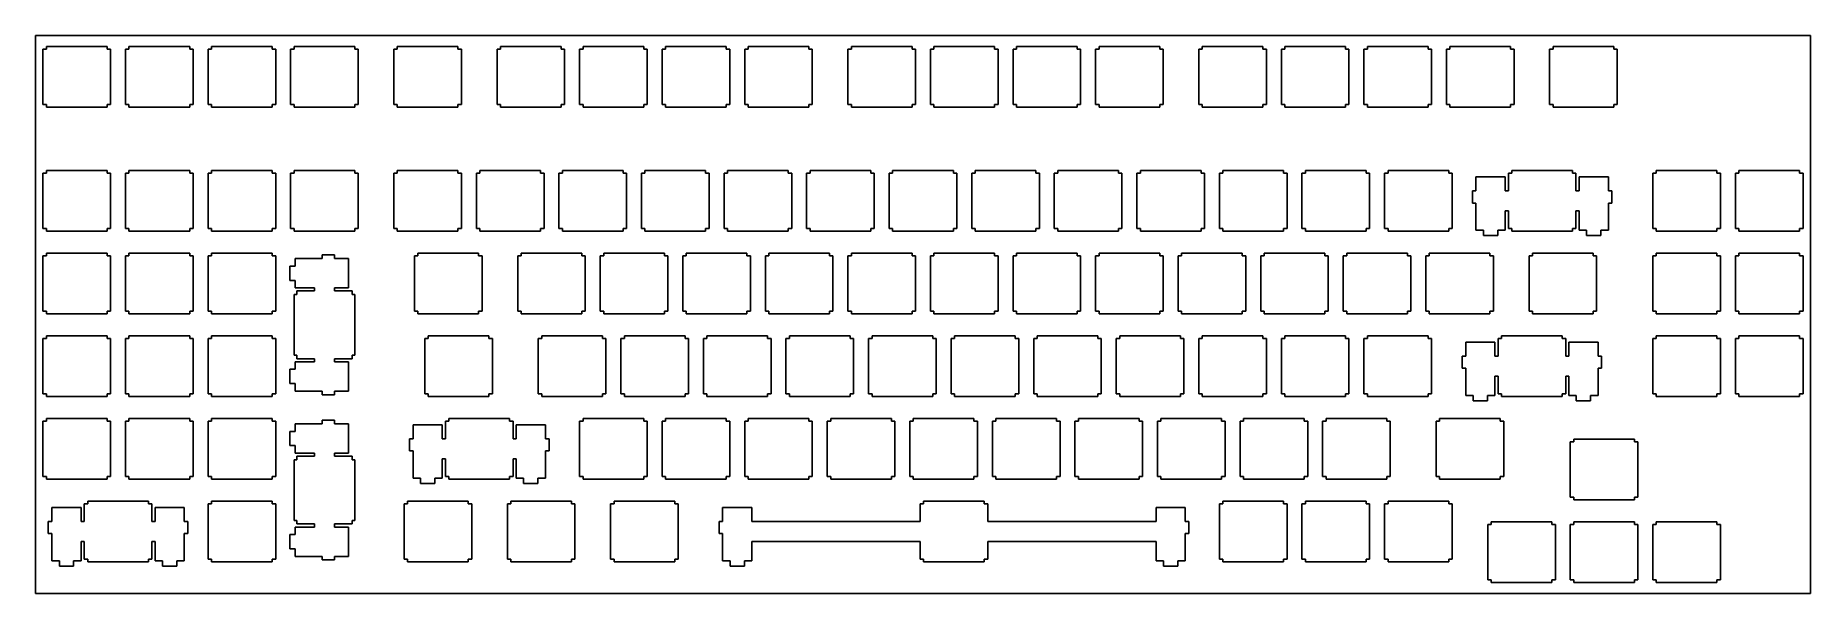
# Model space of a CAD drawing. Extents: x 0 to 410, y 0 to 129.
import ezdxf

# ---------------------------------------------------------------- set-up
doc = ezdxf.new("R2010")
doc.units = 0
doc.layers.get('0').update_dxf_attribs({"linetype": 'CONTINUOUS'})

msp = doc.modelspace()

# ---------------------------------------------------------------- linework, layer by layer
at = {"color": 0}
for p, q in [((0.09508, 129.021), (409.67, 129.021)), ((0.09508, 0.43408), (0.09508, 129.021)), ((409.67, 129.021), (409.67, 0.43408)), ((2.61965, 125.898), (1.81901, 125.898)), ((1.81901, 125.898), (1.81901, 113.097)), ((2.61965, 126.497), (2.61965, 125.898)), ((16.6192, 126.497), (2.61965, 126.497)), ((16.6192, 125.898), (16.6192, 126.497)), ((17.4198, 125.898), (16.6192, 125.898)), ((17.4198, 113.097), (17.4198, 125.898)), ((21.6697, 125.898), (20.869, 125.898)), ((20.869, 125.898), (20.869, 113.097)), ((21.6697, 126.497), (21.6697, 125.898)), ((35.669, 126.497), (21.6697, 126.497)), ((35.669, 125.898), (35.669, 126.497)), ((36.4698, 125.898), (35.669, 125.898)), ((36.4698, 113.097), (36.4698, 125.898)), ((40.7197, 125.898), (39.9189, 125.898)), ((39.9189, 125.898), (39.9189, 113.097)), ((40.7197, 126.497), (40.7197, 125.898)), ((54.719, 126.497), (40.7197, 126.497)), ((54.719, 125.898), (54.719, 126.497)), ((55.5198, 125.898), (54.719, 125.898)), ((55.5198, 113.097), (55.5198, 125.898)), ((59.7697, 125.898), (58.9689, 125.898)), ((58.9689, 125.898), (58.9689, 113.097)), ((59.7697, 126.497), (59.7697, 125.898)), ((73.769, 126.497), (59.7697, 126.497)), ((73.769, 125.898), (73.769, 126.497)), ((74.5698, 125.898), (73.769, 125.898)), ((74.5698, 113.097), (74.5698, 125.898)), ((83.5822, 125.898), (82.7814, 125.898)), ((82.7814, 125.898), (82.7814, 113.097)), ((83.5822, 126.497), (83.5822, 125.898)), ((97.5815, 126.497), (83.5822, 126.497)), ((97.5815, 125.898), (97.5815, 126.497)), ((98.3809, 125.898), (97.5815, 125.898)), ((98.3809, 113.097), (98.3809, 125.898)), ((107.395, 125.898), (106.594, 125.898)), ((106.594, 125.898), (106.594, 113.097)), ((107.395, 126.497), (107.395, 125.898)), ((121.394, 126.497), (107.395, 126.497)), ((121.394, 125.898), (121.394, 126.497)), ((122.195, 125.898), (121.394, 125.898)), ((122.195, 113.097), (122.195, 125.898)), ((126.445, 125.898), (125.644, 125.898)), ((125.644, 125.898), (125.644, 113.097)), ((126.445, 126.497), (126.445, 125.898)), ((140.444, 126.497), (126.445, 126.497)), ((140.444, 125.898), (140.444, 126.497)), ((141.245, 125.898), (140.444, 125.898)), ((141.245, 113.097), (141.245, 125.898)), ((145.495, 125.898), (144.694, 125.898)), ((144.694, 125.898), (144.694, 113.097)), ((145.495, 126.497), (145.495, 125.898)), ((159.494, 126.497), (145.495, 126.497)), ((159.494, 125.898), (159.494, 126.497)), ((160.295, 125.898), (159.494, 125.898)), ((160.295, 113.097), (160.295, 125.898)), ((164.545, 125.898), (163.744, 125.898)), ((163.744, 125.898), (163.744, 113.097)), ((164.545, 126.497), (164.545, 125.898)), ((178.544, 126.497), (164.545, 126.497)), ((178.544, 125.898), (178.544, 126.497)), ((179.345, 125.898), (178.544, 125.898)), ((179.345, 113.097), (179.345, 125.898)), ((188.357, 125.898), (187.556, 125.898)), ((187.556, 125.898), (187.556, 113.097)), ((188.357, 126.497), (188.357, 125.898)), ((202.357, 126.497), (188.357, 126.497)), ((202.357, 125.898), (202.357, 126.497)), ((203.156, 125.898), (202.357, 125.898)), ((203.156, 113.097), (203.156, 125.898)), ((207.407, 125.898), (206.606, 125.898)), ((206.606, 125.898), (206.606, 113.097)), ((207.407, 126.497), (207.407, 125.898)), ((221.407, 126.497), (207.407, 126.497)), ((221.407, 125.898), (221.407, 126.497)), ((222.206, 125.898), (221.407, 125.898)), ((222.206, 113.097), (222.206, 125.898)), ((226.457, 125.898), (225.656, 125.898)), ((225.656, 125.898), (225.656, 113.097)), ((226.457, 126.497), (226.457, 125.898)), ((240.457, 126.497), (226.457, 126.497)), ((240.457, 125.898), (240.457, 126.497)), ((241.256, 125.898), (240.457, 125.898)), ((241.256, 113.097), (241.256, 125.898)), ((245.507, 125.898), (244.706, 125.898)), ((244.706, 125.898), (244.706, 113.097)), ((245.507, 126.497), (245.507, 125.898)), ((259.507, 126.497), (245.507, 126.497)), ((259.507, 125.898), (259.507, 126.497)), ((260.306, 125.898), (259.507, 125.898)), ((260.306, 113.097), (260.306, 125.898)), ((269.32, 125.898), (268.519, 125.898)), ((268.519, 125.898), (268.519, 113.097)), ((269.32, 126.497), (269.32, 125.898)), ((283.319, 126.497), (269.32, 126.497)), ((283.319, 125.898), (283.319, 126.497)), ((284.12, 125.898), (283.319, 125.898)), ((284.12, 113.097), (284.12, 125.898)), ((288.37, 125.898), (287.569, 125.898)), ((287.569, 125.898), (287.569, 113.097)), ((288.37, 126.497), (288.37, 125.898)), ((302.369, 126.497), (288.37, 126.497)), ((302.369, 125.898), (302.369, 126.497)), ((303.17, 125.898), (302.369, 125.898)), ((303.17, 113.097), (303.17, 125.898)), ((307.42, 125.898), (306.619, 125.898)), ((306.619, 125.898), (306.619, 113.097)), ((307.42, 126.497), (307.42, 125.898)), ((321.419, 126.497), (307.42, 126.497)), ((321.419, 125.898), (321.419, 126.497)), ((322.22, 125.898), (321.419, 125.898)), ((322.22, 113.097), (322.22, 125.898)), ((326.47, 125.898), (325.669, 125.898)), ((325.669, 125.898), (325.669, 113.097)), ((326.47, 126.497), (326.47, 125.898)), ((340.469, 126.497), (326.47, 126.497)), ((340.469, 125.898), (340.469, 126.497)), ((341.27, 125.898), (340.469, 125.898)), ((341.27, 113.097), (341.27, 125.898)), ((350.282, 125.898), (349.481, 125.898)), ((349.481, 125.898), (349.481, 113.097)), ((350.282, 126.497), (350.282, 125.898)), ((364.282, 126.497), (350.282, 126.497)), ((364.282, 125.898), (364.282, 126.497)), ((365.083, 125.898), (364.282, 125.898)), ((365.083, 113.097), (365.083, 125.898)), ((1.81901, 113.097), (2.61965, 113.097)), ((2.61965, 113.097), (2.61965, 112.498)), ((2.61965, 112.498), (16.6192, 112.498)), ((16.6192, 112.498), (16.6192, 113.097)), ((16.6192, 113.097), (17.4198, 113.097)), ((20.869, 113.097), (21.6697, 113.097)), ((21.6697, 113.097), (21.6697, 112.498)), ((21.6697, 112.498), (35.669, 112.498)), ((35.669, 112.498), (35.669, 113.097)), ((35.669, 113.097), (36.4698, 113.097)), ((39.9189, 113.097), (40.7197, 113.097)), ((40.7197, 113.097), (40.7197, 112.498)), ((40.7197, 112.498), (54.719, 112.498)), ((54.719, 112.498), (54.719, 113.097)), ((54.719, 113.097), (55.5198, 113.097)), ((58.9689, 113.097), (59.7697, 113.097)), ((59.7697, 113.097), (59.7697, 112.498)), ((59.7697, 112.498), (73.769, 112.498)), ((73.769, 112.498), (73.769, 113.097)), ((73.769, 113.097), (74.5698, 113.097)), ((82.7814, 113.097), (83.5822, 113.097)), ((83.5822, 113.097), (83.5822, 112.498)), ((83.5822, 112.498), (97.5815, 112.498)), ((97.5815, 112.498), (97.5815, 113.097)), ((97.5815, 113.097), (98.3809, 113.097)), ((106.594, 113.097), (107.395, 113.097)), ((107.395, 113.097), (107.395, 112.498)), ((107.395, 112.498), (121.394, 112.498)), ((121.394, 112.498), (121.394, 113.097)), ((121.394, 113.097), (122.195, 113.097)), ((125.644, 113.097), (126.445, 113.097)), ((126.445, 113.097), (126.445, 112.498)), ((126.445, 112.498), (140.444, 112.498)), ((140.444, 112.498), (140.444, 113.097)), ((140.444, 113.097), (141.245, 113.097)), ((144.694, 113.097), (145.495, 113.097)), ((145.495, 113.097), (145.495, 112.498)), ((145.495, 112.498), (159.494, 112.498)), ((159.494, 112.498), (159.494, 113.097)), ((159.494, 113.097), (160.295, 113.097)), ((163.744, 113.097), (164.545, 113.097)), ((164.545, 113.097), (164.545, 112.498)), ((164.545, 112.498), (178.544, 112.498)), ((178.544, 112.498), (178.544, 113.097)), ((178.544, 113.097), (179.345, 113.097)), ((187.556, 113.097), (188.357, 113.097)), ((188.357, 113.097), (188.357, 112.498)), ((188.357, 112.498), (202.357, 112.498)), ((202.357, 112.498), (202.357, 113.097)), ((202.357, 113.097), (203.156, 113.097)), ((206.606, 113.097), (207.407, 113.097)), ((207.407, 113.097), (207.407, 112.498)), ((207.407, 112.498), (221.407, 112.498)), ((221.407, 112.498), (221.407, 113.097)), ((221.407, 113.097), (222.206, 113.097)), ((225.656, 113.097), (226.457, 113.097)), ((226.457, 113.097), (226.457, 112.498)), ((226.457, 112.498), (240.457, 112.498)), ((240.457, 112.498), (240.457, 113.097)), ((240.457, 113.097), (241.256, 113.097)), ((244.706, 113.097), (245.507, 113.097)), ((245.507, 113.097), (245.507, 112.498)), ((245.507, 112.498), (259.507, 112.498)), ((259.507, 112.498), (259.507, 113.097)), ((259.507, 113.097), (260.306, 113.097)), ((268.519, 113.097), (269.32, 113.097)), ((269.32, 113.097), (269.32, 112.498)), ((269.32, 112.498), (283.319, 112.498)), ((283.319, 112.498), (283.319, 113.097)), ((283.319, 113.097), (284.12, 113.097)), ((287.569, 113.097), (288.37, 113.097)), ((288.37, 113.097), (288.37, 112.498)), ((288.37, 112.498), (302.369, 112.498)), ((302.369, 112.498), (302.369, 113.097)), ((302.369, 113.097), (303.17, 113.097)), ((306.619, 113.097), (307.42, 113.097)), ((307.42, 113.097), (307.42, 112.498)), ((307.42, 112.498), (321.419, 112.498)), ((321.419, 112.498), (321.419, 113.097)), ((321.419, 113.097), (322.22, 113.097)), ((325.669, 113.097), (326.47, 113.097)), ((326.47, 113.097), (326.47, 112.498)), ((326.47, 112.498), (340.469, 112.498)), ((340.469, 112.498), (340.469, 113.097)), ((340.469, 113.097), (341.27, 113.097)), ((349.481, 113.097), (350.282, 113.097)), ((350.282, 113.097), (350.282, 112.498)), ((350.282, 112.498), (364.282, 112.498)), ((364.282, 112.498), (364.282, 113.097)), ((364.282, 113.097), (365.083, 113.097)), ((2.61965, 97.3226), (1.81901, 97.3226)), ((1.81901, 97.3226), (1.81901, 84.522)), ((2.61965, 97.9219), (2.61965, 97.3226)), ((16.6192, 97.9219), (2.61965, 97.9219)), ((16.6192, 97.3226), (16.6192, 97.9219)), ((17.4198, 97.3226), (16.6192, 97.3226)), ((17.4198, 84.522), (17.4198, 97.3226)), ((21.6697, 97.3226), (20.869, 97.3226)), ((20.869, 97.3226), (20.869, 84.522)), ((21.6697, 97.9219), (21.6697, 97.3226)), ((35.669, 97.9219), (21.6697, 97.9219)), ((35.669, 97.3226), (35.669, 97.9219)), ((36.4698, 97.3226), (35.669, 97.3226)), ((36.4698, 84.522), (36.4698, 97.3226)), ((40.7197, 97.3226), (39.9189, 97.3226)), ((39.9189, 97.3226), (39.9189, 84.522)), ((40.7197, 97.9219), (40.7197, 97.3226)), ((54.719, 97.9219), (40.7197, 97.9219)), ((54.719, 97.3226), (54.719, 97.9219)), ((55.5198, 97.3226), (54.719, 97.3226)), ((55.5198, 84.522), (55.5198, 97.3226)), ((59.7697, 97.3226), (58.9689, 97.3226)), ((58.9689, 97.3226), (58.9689, 84.522)), ((59.7697, 97.9219), (59.7697, 97.3226)), ((73.769, 97.9219), (59.7697, 97.9219)), ((73.769, 97.3226), (73.769, 97.9219)), ((74.5698, 97.3226), (73.769, 97.3226)), ((74.5698, 84.522), (74.5698, 97.3226)), ((83.5822, 97.3226), (82.7814, 97.3226)), ((82.7814, 97.3226), (82.7814, 84.522)), ((83.5822, 97.9219), (83.5822, 97.3226)), ((97.5815, 97.9219), (83.5822, 97.9219)), ((97.5815, 97.3226), (97.5815, 97.9219)), ((98.3809, 97.3226), (97.5815, 97.3226)), ((98.3809, 84.522), (98.3809, 97.3226)), ((102.632, 97.3226), (101.831, 97.3226)), ((101.831, 97.3226), (101.831, 84.522)), ((102.632, 97.9219), (102.632, 97.3226)), ((116.632, 97.9219), (102.632, 97.9219)), ((116.632, 97.3226), (116.632, 97.9219)), ((117.431, 97.3226), (116.632, 97.3226)), ((117.431, 84.522), (117.431, 97.3226)), ((121.682, 97.3226), (120.881, 97.3226)), ((120.881, 97.3226), (120.881, 84.522)), ((121.682, 97.9219), (121.682, 97.3226)), ((135.682, 97.9219), (121.682, 97.9219)), ((135.682, 97.3226), (135.682, 97.9219)), ((136.481, 97.3226), (135.682, 97.3226)), ((136.481, 84.522), (136.481, 97.3226)), ((140.732, 97.3226), (139.931, 97.3226)), ((139.931, 97.3226), (139.931, 84.522)), ((140.732, 97.9219), (140.732, 97.3226)), ((154.732, 97.9219), (140.732, 97.9219)), ((154.732, 97.3226), (154.732, 97.9219)), ((155.531, 97.3226), (154.732, 97.3226)), ((155.531, 84.522), (155.531, 97.3226)), ((159.782, 97.3226), (158.981, 97.3226)), ((158.981, 97.3226), (158.981, 84.522)), ((159.782, 97.9219), (159.782, 97.3226)), ((173.782, 97.9219), (159.782, 97.9219)), ((173.782, 97.3226), (173.782, 97.9219)), ((174.581, 97.3226), (173.782, 97.3226)), ((174.581, 84.522), (174.581, 97.3226)), ((178.832, 97.3226), (178.031, 97.3226)), ((178.031, 97.3226), (178.031, 84.522)), ((178.832, 97.9219), (178.832, 97.3226)), ((192.832, 97.9219), (178.832, 97.9219)), ((192.832, 97.3226), (192.832, 97.9219)), ((193.631, 97.3226), (192.832, 97.3226)), ((193.631, 84.522), (193.631, 97.3226)), ((197.882, 97.3226), (197.081, 97.3226)), ((197.081, 97.3226), (197.081, 84.522)), ((197.882, 97.9219), (197.882, 97.3226)), ((211.882, 97.9219), (197.882, 97.9219)), ((211.882, 97.3226), (211.882, 97.9219)), ((212.681, 97.3226), (211.882, 97.3226)), ((212.681, 84.522), (212.681, 97.3226)), ((216.932, 97.3226), (216.131, 97.3226)), ((216.131, 97.3226), (216.131, 84.522)), ((216.932, 97.9219), (216.932, 97.3226)), ((230.932, 97.9219), (216.932, 97.9219)), ((230.932, 97.3226), (230.932, 97.9219)), ((231.731, 97.3226), (230.932, 97.3226)), ((231.731, 84.522), (231.731, 97.3226)), ((235.982, 97.3226), (235.181, 97.3226)), ((235.181, 97.3226), (235.181, 84.522)), ((235.982, 97.9219), (235.982, 97.3226)), ((249.982, 97.9219), (235.982, 97.9219)), ((249.982, 97.3226), (249.982, 97.9219)), ((250.781, 97.3226), (249.982, 97.3226)), ((250.781, 84.522), (250.781, 97.3226)), ((255.032, 97.3226), (254.231, 97.3226)), ((254.231, 97.3226), (254.231, 84.522)), ((255.032, 97.9219), (255.032, 97.3226)), ((269.032, 97.9219), (255.032, 97.9219)), ((269.032, 97.3226), (269.032, 97.9219)), ((269.831, 97.3226), (269.032, 97.3226)), ((269.831, 84.522), (269.831, 97.3226)), ((274.082, 97.3226), (273.281, 97.3226)), ((273.281, 97.3226), (273.281, 84.522)), ((274.082, 97.9219), (274.082, 97.3226)), ((288.082, 97.9219), (274.082, 97.9219)), ((288.082, 97.3226), (288.082, 97.9219)), ((288.881, 97.3226), (288.082, 97.3226)), ((288.881, 84.522), (288.881, 97.3226)), ((293.132, 97.3226), (292.331, 97.3226)), ((292.331, 97.3226), (292.331, 84.522)), ((293.132, 97.9219), (293.132, 97.3226)), ((307.132, 97.9219), (293.132, 97.9219)), ((307.132, 97.3226), (307.132, 97.9219)), ((307.931, 97.3226), (307.132, 97.3226)), ((307.931, 84.522), (307.931, 97.3226)), ((312.182, 97.3226), (311.381, 97.3226)), ((311.381, 97.3226), (311.381, 84.522)), ((312.182, 97.9219), (312.182, 97.3226)), ((326.182, 97.9219), (312.182, 97.9219)), ((326.182, 97.3226), (326.182, 97.9219)), ((326.981, 97.3226), (326.182, 97.3226)), ((326.981, 84.522), (326.981, 97.3226)), ((339.232, 96.4516), (332.482, 96.4516)), ((332.482, 96.4516), (332.482, 93.2215)), ((339.232, 93.2215), (339.232, 96.4516)), ((340.757, 97.3226), (339.956, 97.3226)), ((339.956, 97.3226), (339.956, 93.2215)), ((340.757, 97.9219), (340.757, 97.3226)), ((354.757, 97.9219), (340.757, 97.9219)), ((354.757, 97.3226), (354.757, 97.9219)), ((355.558, 97.3226), (354.757, 97.3226)), ((355.558, 93.2215), (355.558, 97.3226)), ((363.033, 96.4516), (356.281, 96.4516)), ((356.281, 96.4516), (356.281, 93.2215)), ((363.033, 93.2215), (363.033, 96.4516)), ((374.096, 97.3226), (373.295, 97.3226)), ((373.295, 97.3226), (373.295, 84.522)), ((374.096, 97.9219), (374.096, 97.3226)), ((388.094, 97.9219), (374.096, 97.9219)), ((388.094, 97.3226), (388.094, 97.9219)), ((388.895, 97.3226), (388.094, 97.3226)), ((388.895, 84.522), (388.895, 97.3226)), ((393.146, 97.3226), (392.345, 97.3226)), ((392.345, 97.3226), (392.345, 84.522)), ((393.146, 97.9219), (393.146, 97.3226)), ((407.144, 97.9219), (393.146, 97.9219)), ((407.144, 97.3226), (407.144, 97.9219)), ((407.945, 97.3226), (407.144, 97.3226)), ((407.945, 84.522), (407.945, 97.3226)), ((332.482, 93.2215), (331.657, 93.2215)), ((331.657, 93.2215), (331.657, 90.4226)), ((331.657, 90.4226), (332.482, 90.4226)), ((332.482, 90.4226), (332.482, 84.1527)), ((339.956, 93.2215), (339.232, 93.2215)), ((356.281, 93.2215), (355.558, 93.2215)), ((363.855, 93.2215), (363.033, 93.2215)), ((363.033, 84.1527), (363.033, 90.4226)), ((363.033, 90.4226), (363.855, 90.4226)), ((363.855, 90.4226), (363.855, 93.2215)), ((339.232, 84.1527), (339.232, 88.6217)), ((339.232, 88.6217), (339.956, 88.6217)), ((339.956, 88.6217), (339.956, 84.522)), ((355.558, 84.522), (355.558, 88.6217)), ((355.558, 88.6217), (356.281, 88.6217)), ((356.281, 88.6217), (356.281, 84.1527)), ((1.81901, 84.522), (2.61965, 84.522)), ((2.61965, 84.522), (2.61965, 83.9227)), ((2.61965, 83.9227), (16.6192, 83.9227)), ((16.6192, 83.9227), (16.6192, 84.522)), ((16.6192, 84.522), (17.4198, 84.522)), ((20.869, 84.522), (21.6697, 84.522)), ((21.6697, 84.522), (21.6697, 83.9227)), ((21.6697, 83.9227), (35.669, 83.9227)), ((35.669, 83.9227), (35.669, 84.522)), ((35.669, 84.522), (36.4698, 84.522)), ((39.9189, 84.522), (40.7197, 84.522)), ((40.7197, 84.522), (40.7197, 83.9227)), ((40.7197, 83.9227), (54.719, 83.9227)), ((54.719, 83.9227), (54.719, 84.522)), ((54.719, 84.522), (55.5198, 84.522)), ((58.9689, 84.522), (59.7697, 84.522)), ((59.7697, 84.522), (59.7697, 83.9227)), ((59.7697, 83.9227), (73.769, 83.9227)), ((73.769, 83.9227), (73.769, 84.522)), ((73.769, 84.522), (74.5698, 84.522)), ((82.7814, 84.522), (83.5822, 84.522)), ((83.5822, 84.522), (83.5822, 83.9227)), ((83.5822, 83.9227), (97.5815, 83.9227)), ((97.5815, 83.9227), (97.5815, 84.522)), ((97.5815, 84.522), (98.3809, 84.522)), ((101.831, 84.522), (102.632, 84.522)), ((102.632, 84.522), (102.632, 83.9227)), ((102.632, 83.9227), (116.632, 83.9227)), ((116.632, 83.9227), (116.632, 84.522)), ((116.632, 84.522), (117.431, 84.522)), ((120.881, 84.522), (121.682, 84.522)), ((121.682, 84.522), (121.682, 83.9227)), ((121.682, 83.9227), (135.682, 83.9227)), ((135.682, 83.9227), (135.682, 84.522)), ((135.682, 84.522), (136.481, 84.522)), ((139.931, 84.522), (140.732, 84.522)), ((140.732, 84.522), (140.732, 83.9227)), ((140.732, 83.9227), (154.732, 83.9227)), ((154.732, 83.9227), (154.732, 84.522)), ((154.732, 84.522), (155.531, 84.522)), ((158.981, 84.522), (159.782, 84.522)), ((159.782, 84.522), (159.782, 83.9227)), ((159.782, 83.9227), (173.782, 83.9227)), ((173.782, 83.9227), (173.782, 84.522)), ((173.782, 84.522), (174.581, 84.522)), ((178.031, 84.522), (178.832, 84.522)), ((178.832, 84.522), (178.832, 83.9227)), ((178.832, 83.9227), (192.832, 83.9227)), ((192.832, 83.9227), (192.832, 84.522)), ((192.832, 84.522), (193.631, 84.522)), ((197.081, 84.522), (197.882, 84.522)), ((197.882, 84.522), (197.882, 83.9227)), ((197.882, 83.9227), (211.882, 83.9227)), ((211.882, 83.9227), (211.882, 84.522)), ((211.882, 84.522), (212.681, 84.522)), ((216.131, 84.522), (216.932, 84.522)), ((216.932, 84.522), (216.932, 83.9227)), ((216.932, 83.9227), (230.932, 83.9227)), ((230.932, 83.9227), (230.932, 84.522)), ((230.932, 84.522), (231.731, 84.522)), ((235.181, 84.522), (235.982, 84.522)), ((235.982, 84.522), (235.982, 83.9227)), ((235.982, 83.9227), (249.982, 83.9227)), ((249.982, 83.9227), (249.982, 84.522)), ((249.982, 84.522), (250.781, 84.522)), ((254.231, 84.522), (255.032, 84.522)), ((255.032, 84.522), (255.032, 83.9227)), ((255.032, 83.9227), (269.032, 83.9227)), ((269.032, 83.9227), (269.032, 84.522)), ((269.032, 84.522), (269.831, 84.522)), ((273.281, 84.522), (274.082, 84.522)), ((274.082, 84.522), (274.082, 83.9227)), ((274.082, 83.9227), (288.082, 83.9227)), ((288.082, 83.9227), (288.082, 84.522)), ((288.082, 84.522), (288.881, 84.522)), ((292.331, 84.522), (293.132, 84.522)), ((293.132, 84.522), (293.132, 83.9227)), ((293.132, 83.9227), (307.132, 83.9227)), ((307.132, 83.9227), (307.132, 84.522)), ((307.132, 84.522), (307.931, 84.522)), ((311.381, 84.522), (312.182, 84.522)), ((312.182, 84.522), (312.182, 83.9227)), ((312.182, 83.9227), (326.182, 83.9227)), ((326.182, 83.9227), (326.182, 84.522)), ((326.182, 84.522), (326.981, 84.522)), ((332.482, 84.1527), (334.206, 84.1527)), ((334.206, 84.1527), (334.206, 82.9525)), ((334.206, 82.9525), (337.506, 82.9525)), ((337.506, 82.9525), (337.506, 84.1527)), ((337.506, 84.1527), (339.232, 84.1527)), ((339.956, 84.522), (340.757, 84.522)), ((340.757, 84.522), (340.757, 83.9227)), ((340.757, 83.9227), (354.757, 83.9227)), ((354.757, 83.9227), (354.757, 84.522)), ((354.757, 84.522), (355.558, 84.522)), ((356.281, 84.1527), (358.006, 84.1527)), ((358.006, 84.1527), (358.006, 82.9525)), ((358.006, 82.9525), (361.308, 82.9525)), ((361.308, 82.9525), (361.308, 84.1527)), ((361.308, 84.1527), (363.033, 84.1527)), ((373.295, 84.522), (374.096, 84.522)), ((374.096, 84.522), (374.096, 83.9227)), ((374.096, 83.9227), (388.094, 83.9227)), ((388.094, 83.9227), (388.094, 84.522)), ((388.094, 84.522), (388.895, 84.522)), ((392.345, 84.522), (393.146, 84.522)), ((393.146, 84.522), (393.146, 83.9227)), ((393.146, 83.9227), (407.144, 83.9227)), ((407.144, 83.9227), (407.144, 84.522)), ((407.144, 84.522), (407.945, 84.522)), ((2.61965, 78.2726), (1.81901, 78.2726)), ((1.81901, 78.2726), (1.81901, 65.472)), ((2.61965, 78.8719), (2.61965, 78.2726)), ((16.6192, 78.8719), (2.61965, 78.8719)), ((16.6192, 78.2726), (16.6192, 78.8719)), ((17.4198, 78.2726), (16.6192, 78.2726)), ((17.4198, 65.472), (17.4198, 78.2726)), ((21.6697, 78.2726), (20.869, 78.2726)), ((20.869, 78.2726), (20.869, 65.472)), ((21.6697, 78.8719), (21.6697, 78.2726)), ((35.669, 78.8719), (21.6697, 78.8719)), ((35.669, 78.2726), (35.669, 78.8719)), ((36.4698, 78.2726), (35.669, 78.2726)), ((36.4698, 65.472), (36.4698, 78.2726)), ((40.7197, 78.2726), (39.9189, 78.2726)), ((39.9189, 78.2726), (39.9189, 65.472)), ((40.7197, 78.8719), (40.7197, 78.2726)), ((54.719, 78.8719), (40.7197, 78.8719)), ((54.719, 78.2726), (54.719, 78.8719)), ((55.5198, 78.2726), (54.719, 78.2726)), ((55.5198, 65.472), (55.5198, 78.2726)), ((66.27, 78.4475), (66.27, 77.622)), ((69.07, 78.4475), (66.27, 78.4475)), ((69.07, 77.622), (69.07, 78.4475)), ((88.3447, 78.2726), (87.5439, 78.2726)), ((87.5439, 78.2726), (87.5439, 65.472)), ((88.3447, 78.8719), (88.3447, 78.2726)), ((102.344, 78.8719), (88.3447, 78.8719)), ((102.344, 78.2726), (102.344, 78.8719)), ((103.145, 78.2726), (102.344, 78.2726)), ((103.145, 65.472), (103.145, 78.2726)), ((112.157, 78.2726), (111.356, 78.2726)), ((111.356, 78.2726), (111.356, 65.472)), ((112.157, 78.8719), (112.157, 78.2726)), ((126.157, 78.8719), (112.157, 78.8719)), ((126.157, 78.2726), (126.157, 78.8719)), ((126.956, 78.2726), (126.157, 78.2726)), ((126.956, 65.472), (126.956, 78.2726)), ((131.207, 78.2726), (130.406, 78.2726)), ((130.406, 78.2726), (130.406, 65.472)), ((131.207, 78.8719), (131.207, 78.2726)), ((145.207, 78.8719), (131.207, 78.8719)), ((145.207, 78.2726), (145.207, 78.8719)), ((146.006, 78.2726), (145.207, 78.2726)), ((146.006, 65.472), (146.006, 78.2726)), ((150.257, 78.2726), (149.456, 78.2726)), ((149.456, 78.2726), (149.456, 65.472)), ((150.257, 78.8719), (150.257, 78.2726)), ((164.257, 78.8719), (150.257, 78.8719)), ((164.257, 78.2726), (164.257, 78.8719)), ((165.056, 78.2726), (164.257, 78.2726)), ((165.056, 65.472), (165.056, 78.2726)), ((169.307, 78.2726), (168.506, 78.2726)), ((168.506, 78.2726), (168.506, 65.472)), ((169.307, 78.8719), (169.307, 78.2726)), ((183.307, 78.8719), (169.307, 78.8719)), ((183.307, 78.2726), (183.307, 78.8719)), ((184.106, 78.2726), (183.307, 78.2726)), ((184.106, 65.472), (184.106, 78.2726)), ((188.357, 78.2726), (187.556, 78.2726)), ((187.556, 78.2726), (187.556, 65.472)), ((188.357, 78.8719), (188.357, 78.2726)), ((202.357, 78.8719), (188.357, 78.8719)), ((202.357, 78.2726), (202.357, 78.8719)), ((203.156, 78.2726), (202.357, 78.2726)), ((203.156, 65.472), (203.156, 78.2726)), ((207.407, 78.2726), (206.606, 78.2726)), ((206.606, 78.2726), (206.606, 65.472)), ((207.407, 78.8719), (207.407, 78.2726)), ((221.407, 78.8719), (207.407, 78.8719)), ((221.407, 78.2726), (221.407, 78.8719)), ((222.206, 78.2726), (221.407, 78.2726)), ((222.206, 65.472), (222.206, 78.2726)), ((226.457, 78.2726), (225.656, 78.2726)), ((225.656, 78.2726), (225.656, 65.472)), ((226.457, 78.8719), (226.457, 78.2726)), ((240.457, 78.8719), (226.457, 78.8719)), ((240.457, 78.2726), (240.457, 78.8719)), ((241.256, 78.2726), (240.457, 78.2726)), ((241.256, 65.472), (241.256, 78.2726)), ((245.507, 78.2726), (244.706, 78.2726)), ((244.706, 78.2726), (244.706, 65.472)), ((245.507, 78.8719), (245.507, 78.2726)), ((259.507, 78.8719), (245.507, 78.8719)), ((259.507, 78.2726), (259.507, 78.8719)), ((260.306, 78.2726), (259.507, 78.2726)), ((260.306, 65.472), (260.306, 78.2726)), ((264.557, 78.2726), (263.756, 78.2726)), ((263.756, 78.2726), (263.756, 65.472)), ((264.557, 78.8719), (264.557, 78.2726)), ((278.557, 78.8719), (264.557, 78.8719)), ((278.557, 78.2726), (278.557, 78.8719)), ((279.356, 78.2726), (278.557, 78.2726)), ((279.356, 65.472), (279.356, 78.2726)), ((283.607, 78.2726), (282.806, 78.2726)), ((282.806, 78.2726), (282.806, 65.472)), ((283.607, 78.8719), (283.607, 78.2726)), ((297.607, 78.8719), (283.607, 78.8719)), ((297.607, 78.2726), (297.607, 78.8719)), ((298.406, 78.2726), (297.607, 78.2726)), ((298.406, 65.472), (298.406, 78.2726)), ((302.657, 78.2726), (301.856, 78.2726)), ((301.856, 78.2726), (301.856, 65.472)), ((302.657, 78.8719), (302.657, 78.2726)), ((316.657, 78.8719), (302.657, 78.8719)), ((316.657, 78.2726), (316.657, 78.8719)), ((317.456, 78.2726), (316.657, 78.2726)), ((317.456, 65.472), (317.456, 78.2726)), ((321.707, 78.2726), (320.906, 78.2726)), ((320.906, 78.2726), (320.906, 65.472)), ((321.707, 78.8719), (321.707, 78.2726)), ((335.707, 78.8719), (321.707, 78.8719)), ((335.707, 78.2726), (335.707, 78.8719)), ((336.506, 78.2726), (335.707, 78.2726)), ((336.506, 65.472), (336.506, 78.2726)), ((345.52, 78.2726), (344.719, 78.2726)), ((344.719, 78.2726), (344.719, 65.472)), ((345.52, 78.8719), (345.52, 78.2726)), ((359.519, 78.8719), (345.52, 78.8719)), ((359.519, 78.2726), (359.519, 78.8719)), ((360.32, 78.2726), (359.519, 78.2726)), ((360.32, 65.472), (360.32, 78.2726)), ((374.096, 78.2726), (373.295, 78.2726)), ((373.295, 78.2726), (373.295, 65.472)), ((374.096, 78.8719), (374.096, 78.2726)), ((388.094, 78.8719), (374.096, 78.8719)), ((388.094, 78.2726), (388.094, 78.8719)), ((388.895, 78.2726), (388.094, 78.2726)), ((388.895, 65.472), (388.895, 78.2726)), ((393.146, 78.2726), (392.345, 78.2726)), ((392.345, 78.2726), (392.345, 65.472)), ((393.146, 78.8719), (393.146, 78.2726)), ((407.144, 78.8719), (393.146, 78.8719)), ((407.144, 78.2726), (407.144, 78.8719)), ((407.945, 78.2726), (407.144, 78.2726)), ((407.945, 65.472), (407.945, 78.2726)), ((59.9997, 75.897), (58.7996, 75.897)), ((58.7996, 75.897), (58.7996, 72.5978)), ((66.27, 77.622), (59.9997, 77.622)), ((59.9997, 77.622), (59.9997, 75.897)), ((72.3, 77.622), (69.07, 77.622)), ((72.3, 70.8723), (72.3, 77.622)), ((58.7996, 72.5978), (59.9997, 72.5978)), ((59.9997, 72.5978), (59.9997, 70.8723)), ((59.9997, 70.8723), (64.4701, 70.8723)), ((64.4701, 70.1477), (60.3691, 70.1477)), ((60.3691, 70.1477), (60.3691, 69.3469)), ((64.4701, 70.8723), (64.4701, 70.1477)), ((69.07, 70.1477), (69.07, 70.8723)), ((69.07, 70.8723), (72.3, 70.8723)), ((73.1696, 70.1477), (69.07, 70.1477)), ((73.1696, 69.3469), (73.1696, 70.1477)), ((60.3691, 69.3469), (59.7697, 69.3469)), ((59.7697, 69.3469), (59.7697, 55.3477)), ((73.769, 69.3469), (73.1696, 69.3469)), ((73.769, 55.3477), (73.769, 69.3469)), ((1.81901, 65.472), (2.61965, 65.472)), ((2.61965, 65.472), (2.61965, 64.8727)), ((2.61965, 64.8727), (16.6192, 64.8727)), ((16.6192, 64.8727), (16.6192, 65.472)), ((16.6192, 65.472), (17.4198, 65.472)), ((20.869, 65.472), (21.6697, 65.472)), ((21.6697, 65.472), (21.6697, 64.8727)), ((21.6697, 64.8727), (35.669, 64.8727)), ((35.669, 64.8727), (35.669, 65.472)), ((35.669, 65.472), (36.4698, 65.472)), ((39.9189, 65.472), (40.7197, 65.472)), ((40.7197, 65.472), (40.7197, 64.8727)), ((40.7197, 64.8727), (54.719, 64.8727)), ((54.719, 64.8727), (54.719, 65.472)), ((54.719, 65.472), (55.5198, 65.472)), ((87.5439, 65.472), (88.3447, 65.472)), ((88.3447, 65.472), (88.3447, 64.8727)), ((88.3447, 64.8727), (102.344, 64.8727)), ((102.344, 64.8727), (102.344, 65.472)), ((102.344, 65.472), (103.145, 65.472)), ((111.356, 65.472), (112.157, 65.472)), ((112.157, 65.472), (112.157, 64.8727)), ((112.157, 64.8727), (126.157, 64.8727)), ((126.157, 64.8727), (126.157, 65.472)), ((126.157, 65.472), (126.956, 65.472)), ((130.406, 65.472), (131.207, 65.472)), ((131.207, 65.472), (131.207, 64.8727)), ((131.207, 64.8727), (145.207, 64.8727)), ((145.207, 64.8727), (145.207, 65.472)), ((145.207, 65.472), (146.006, 65.472)), ((149.456, 65.472), (150.257, 65.472)), ((150.257, 65.472), (150.257, 64.8727)), ((150.257, 64.8727), (164.257, 64.8727)), ((164.257, 64.8727), (164.257, 65.472)), ((164.257, 65.472), (165.056, 65.472)), ((168.506, 65.472), (169.307, 65.472)), ((169.307, 65.472), (169.307, 64.8727)), ((169.307, 64.8727), (183.307, 64.8727)), ((183.307, 64.8727), (183.307, 65.472)), ((183.307, 65.472), (184.106, 65.472)), ((187.556, 65.472), (188.357, 65.472)), ((188.357, 65.472), (188.357, 64.8727)), ((188.357, 64.8727), (202.357, 64.8727)), ((202.357, 64.8727), (202.357, 65.472)), ((202.357, 65.472), (203.156, 65.472)), ((206.606, 65.472), (207.407, 65.472)), ((207.407, 65.472), (207.407, 64.8727)), ((207.407, 64.8727), (221.407, 64.8727)), ((221.407, 64.8727), (221.407, 65.472)), ((221.407, 65.472), (222.206, 65.472)), ((225.656, 65.472), (226.457, 65.472)), ((226.457, 65.472), (226.457, 64.8727)), ((226.457, 64.8727), (240.457, 64.8727)), ((240.457, 64.8727), (240.457, 65.472)), ((240.457, 65.472), (241.256, 65.472)), ((244.706, 65.472), (245.507, 65.472)), ((245.507, 65.472), (245.507, 64.8727)), ((245.507, 64.8727), (259.507, 64.8727)), ((259.507, 64.8727), (259.507, 65.472)), ((259.507, 65.472), (260.306, 65.472)), ((263.756, 65.472), (264.557, 65.472)), ((264.557, 65.472), (264.557, 64.8727)), ((264.557, 64.8727), (278.557, 64.8727)), ((278.557, 64.8727), (278.557, 65.472)), ((278.557, 65.472), (279.356, 65.472)), ((282.806, 65.472), (283.607, 65.472)), ((283.607, 65.472), (283.607, 64.8727)), ((283.607, 64.8727), (297.607, 64.8727)), ((297.607, 64.8727), (297.607, 65.472)), ((297.607, 65.472), (298.406, 65.472)), ((301.856, 65.472), (302.657, 65.472)), ((302.657, 65.472), (302.657, 64.8727)), ((302.657, 64.8727), (316.657, 64.8727)), ((316.657, 64.8727), (316.657, 65.472)), ((316.657, 65.472), (317.456, 65.472)), ((320.906, 65.472), (321.707, 65.472)), ((321.707, 65.472), (321.707, 64.8727)), ((321.707, 64.8727), (335.707, 64.8727)), ((335.707, 64.8727), (335.707, 65.472)), ((335.707, 65.472), (336.506, 65.472)), ((344.719, 65.472), (345.52, 65.472)), ((345.52, 65.472), (345.52, 64.8727)), ((345.52, 64.8727), (359.519, 64.8727)), ((359.519, 64.8727), (359.519, 65.472)), ((359.519, 65.472), (360.32, 65.472)), ((373.295, 65.472), (374.096, 65.472)), ((374.096, 65.472), (374.096, 64.8727)), ((374.096, 64.8727), (388.094, 64.8727)), ((388.094, 64.8727), (388.094, 65.472)), ((388.094, 65.472), (388.895, 65.472)), ((392.345, 65.472), (393.146, 65.472)), ((393.146, 65.472), (393.146, 64.8727)), ((393.146, 64.8727), (407.144, 64.8727)), ((407.144, 64.8727), (407.144, 65.472)), ((407.144, 65.472), (407.945, 65.472)), ((2.61965, 59.2226), (1.81901, 59.2226)), ((1.81901, 59.2226), (1.81901, 46.422)), ((2.61965, 59.8219), (2.61965, 59.2226)), ((16.6192, 59.8219), (2.61965, 59.8219)), ((16.6192, 59.2226), (16.6192, 59.8219)), ((17.4198, 59.2226), (16.6192, 59.2226)), ((17.4198, 46.422), (17.4198, 59.2226)), ((21.6697, 59.2226), (20.869, 59.2226)), ((20.869, 59.2226), (20.869, 46.422)), ((21.6697, 59.8219), (21.6697, 59.2226)), ((35.669, 59.8219), (21.6697, 59.8219)), ((35.669, 59.2226), (35.669, 59.8219)), ((36.4698, 59.2226), (35.669, 59.2226)), ((36.4698, 46.422), (36.4698, 59.2226)), ((40.7197, 59.2226), (39.9189, 59.2226)), ((39.9189, 59.2226), (39.9189, 46.422)), ((40.7197, 59.8219), (40.7197, 59.2226)), ((54.719, 59.8219), (40.7197, 59.8219)), ((54.719, 59.2226), (54.719, 59.8219)), ((55.5198, 59.2226), (54.719, 59.2226)), ((55.5198, 46.422), (55.5198, 59.2226)), ((90.726, 59.2226), (89.9252, 59.2226)), ((89.9252, 59.2226), (89.9252, 46.422)), ((90.726, 59.8219), (90.726, 59.2226)), ((104.725, 59.8219), (90.726, 59.8219)), ((104.725, 59.2226), (104.725, 59.8219)), ((105.526, 59.2226), (104.725, 59.2226)), ((105.526, 46.422), (105.526, 59.2226)), ((116.918, 59.2226), (116.119, 59.2226)), ((116.119, 59.2226), (116.119, 46.422)), ((116.918, 59.8219), (116.918, 59.2226)), ((130.919, 59.8219), (116.918, 59.8219)), ((130.919, 59.2226), (130.919, 59.8219)), ((131.72, 59.2226), (130.919, 59.2226)), ((131.72, 46.422), (131.72, 59.2226)), ((135.97, 59.2226), (135.169, 59.2226)), ((135.169, 59.2226), (135.169, 46.422)), ((135.97, 59.8219), (135.97, 59.2226)), ((149.969, 59.8219), (135.97, 59.8219)), ((149.969, 59.2226), (149.969, 59.8219)), ((150.77, 59.2226), (149.969, 59.2226)), ((150.77, 46.422), (150.77, 59.2226)), ((155.02, 59.2226), (154.219, 59.2226)), ((154.219, 59.2226), (154.219, 46.422)), ((155.02, 59.8219), (155.02, 59.2226)), ((169.019, 59.8219), (155.02, 59.8219)), ((169.019, 59.2226), (169.019, 59.8219)), ((169.82, 59.2226), (169.019, 59.2226)), ((169.82, 46.422), (169.82, 59.2226)), ((174.07, 59.2226), (173.269, 59.2226)), ((173.269, 59.2226), (173.269, 46.422)), ((174.07, 59.8219), (174.07, 59.2226)), ((188.069, 59.8219), (174.07, 59.8219)), ((188.069, 59.2226), (188.069, 59.8219)), ((188.87, 59.2226), (188.069, 59.2226)), ((188.87, 46.422), (188.87, 59.2226)), ((193.12, 59.2226), (192.319, 59.2226)), ((192.319, 59.2226), (192.319, 46.422)), ((193.12, 59.8219), (193.12, 59.2226)), ((207.119, 59.8219), (193.12, 59.8219)), ((207.119, 59.2226), (207.119, 59.8219)), ((207.92, 59.2226), (207.119, 59.2226)), ((207.92, 46.422), (207.92, 59.2226)), ((212.17, 59.2226), (211.369, 59.2226)), ((211.369, 59.2226), (211.369, 46.422)), ((212.17, 59.8219), (212.17, 59.2226)), ((226.169, 59.8219), (212.17, 59.8219)), ((226.169, 59.2226), (226.169, 59.8219)), ((226.97, 59.2226), (226.169, 59.2226)), ((226.97, 46.422), (226.97, 59.2226)), ((231.22, 59.2226), (230.419, 59.2226)), ((230.419, 59.2226), (230.419, 46.422)), ((231.22, 59.8219), (231.22, 59.2226)), ((245.219, 59.8219), (231.22, 59.8219)), ((245.219, 59.2226), (245.219, 59.8219)), ((246.02, 59.2226), (245.219, 59.2226)), ((246.02, 46.422), (246.02, 59.2226)), ((250.27, 59.2226), (249.469, 59.2226)), ((249.469, 59.2226), (249.469, 46.422)), ((250.27, 59.8219), (250.27, 59.2226)), ((264.269, 59.8219), (250.27, 59.8219)), ((264.269, 59.2226), (264.269, 59.8219)), ((265.07, 59.2226), (264.269, 59.2226)), ((265.07, 46.422), (265.07, 59.2226)), ((269.32, 59.2226), (268.519, 59.2226)), ((268.519, 59.2226), (268.519, 46.422)), ((269.32, 59.8219), (269.32, 59.2226)), ((283.319, 59.8219), (269.32, 59.8219)), ((283.319, 59.2226), (283.319, 59.8219)), ((284.12, 59.2226), (283.319, 59.2226)), ((284.12, 46.422), (284.12, 59.2226)), ((288.37, 59.2226), (287.569, 59.2226)), ((287.569, 59.2226), (287.569, 46.422)), ((288.37, 59.8219), (288.37, 59.2226)), ((302.369, 59.8219), (288.37, 59.8219)), ((302.369, 59.2226), (302.369, 59.8219)), ((303.17, 59.2226), (302.369, 59.2226)), ((303.17, 46.422), (303.17, 59.2226)), ((307.42, 59.2226), (306.619, 59.2226)), ((306.619, 59.2226), (306.619, 46.422)), ((307.42, 59.8219), (307.42, 59.2226)), ((321.419, 59.8219), (307.42, 59.8219)), ((321.419, 59.2226), (321.419, 59.8219)), ((322.22, 59.2226), (321.419, 59.2226)), ((322.22, 46.422), (322.22, 59.2226)), ((336.851, 58.3516), (330.101, 58.3516)), ((330.101, 58.3516), (330.101, 55.1215)), ((336.851, 55.1215), (336.851, 58.3516)), ((338.376, 59.2226), (337.575, 59.2226)), ((337.575, 59.2226), (337.575, 55.1215)), ((338.376, 59.8219), (338.376, 59.2226)), ((352.375, 59.8219), (338.376, 59.8219)), ((352.375, 59.2226), (352.375, 59.8219)), ((353.176, 59.2226), (352.375, 59.2226)), ((353.176, 55.1215), (353.176, 59.2226)), ((360.652, 58.3516), (353.9, 58.3516)), ((353.9, 58.3516), (353.9, 55.1215)), ((360.652, 55.1215), (360.652, 58.3516)), ((374.096, 59.2226), (373.295, 59.2226)), ((373.295, 59.2226), (373.295, 46.422)), ((374.096, 59.8219), (374.096, 59.2226)), ((388.094, 59.8219), (374.096, 59.8219)), ((388.094, 59.2226), (388.094, 59.8219)), ((388.895, 59.2226), (388.094, 59.2226)), ((388.895, 46.422), (388.895, 59.2226)), ((393.146, 59.2226), (392.345, 59.2226)), ((392.345, 59.2226), (392.345, 46.422)), ((393.146, 59.8219), (393.146, 59.2226)), ((407.144, 59.8219), (393.146, 59.8219)), ((407.144, 59.2226), (407.144, 59.8219)), ((407.945, 59.2226), (407.144, 59.2226)), ((407.945, 46.422), (407.945, 59.2226)), ((59.7697, 55.3477), (60.3691, 55.3477)), ((64.4701, 53.8219), (59.9997, 53.8219)), ((59.9997, 53.8219), (59.9997, 52.0968)), ((60.3691, 55.3477), (60.3691, 54.5469)), ((60.3691, 54.5469), (64.4701, 54.5469)), ((64.4701, 54.5469), (64.4701, 53.8219)), ((69.07, 53.8219), (69.07, 54.5469)), ((69.07, 54.5469), (73.1696, 54.5469)), ((72.3, 53.8219), (69.07, 53.8219)), ((72.3, 47.0726), (72.3, 53.8219)), ((73.1696, 54.5469), (73.1696, 55.3477)), ((73.1696, 55.3477), (73.769, 55.3477)), ((330.101, 55.1215), (329.275, 55.1215)), ((329.275, 55.1215), (329.275, 52.3226)), ((337.575, 55.1215), (336.851, 55.1215)), ((353.9, 55.1215), (353.176, 55.1215)), ((361.477, 55.1215), (360.652, 55.1215)), ((361.477, 52.3226), (361.477, 55.1215)), ((59.9997, 52.0968), (58.7996, 52.0968)), ((58.7996, 52.0968), (58.7996, 48.7976)), ((329.275, 52.3226), (330.101, 52.3226)), ((330.101, 52.3226), (330.101, 46.0527)), ((336.851, 46.0527), (336.851, 50.5217)), ((336.851, 50.5217), (337.575, 50.5217)), ((337.575, 50.5217), (337.575, 46.422)), ((353.176, 46.422), (353.176, 50.5217)), ((353.176, 50.5217), (353.9, 50.5217)), ((353.9, 50.5217), (353.9, 46.0527)), ((360.652, 46.0527), (360.652, 52.3226)), ((360.652, 52.3226), (361.477, 52.3226)), ((1.81901, 46.422), (2.61965, 46.422)), ((2.61965, 46.422), (2.61965, 45.8227)), ((2.61965, 45.8227), (16.6192, 45.8227)), ((16.6192, 45.8227), (16.6192, 46.422)), ((16.6192, 46.422), (17.4198, 46.422)), ((20.869, 46.422), (21.6697, 46.422)), ((21.6697, 46.422), (21.6697, 45.8227)), ((21.6697, 45.8227), (35.669, 45.8227)), ((35.669, 45.8227), (35.669, 46.422)), ((35.669, 46.422), (36.4698, 46.422)), ((39.9189, 46.422), (40.7197, 46.422)), ((40.7197, 46.422), (40.7197, 45.8227)), ((40.7197, 45.8227), (54.719, 45.8227)), ((54.719, 45.8227), (54.719, 46.422)), ((54.719, 46.422), (55.5198, 46.422)), ((58.7996, 48.7976), (59.9997, 48.7976)), ((59.9997, 48.7976), (59.9997, 47.0726)), ((59.9997, 47.0726), (66.27, 47.0726)), ((66.27, 47.0726), (66.27, 46.247)), ((66.27, 46.247), (69.07, 46.247)), ((69.07, 46.247), (69.07, 47.0726)), ((69.07, 47.0726), (72.3, 47.0726)), ((89.9252, 46.422), (90.726, 46.422)), ((90.726, 46.422), (90.726, 45.8227)), ((90.726, 45.8227), (104.725, 45.8227)), ((104.725, 45.8227), (104.725, 46.422)), ((104.725, 46.422), (105.526, 46.422)), ((116.119, 46.422), (116.918, 46.422)), ((116.918, 46.422), (116.918, 45.8227)), ((116.918, 45.8227), (130.919, 45.8227)), ((130.919, 45.8227), (130.919, 46.422)), ((130.919, 46.422), (131.72, 46.422)), ((135.169, 46.422), (135.97, 46.422)), ((135.97, 46.422), (135.97, 45.8227)), ((135.97, 45.8227), (149.969, 45.8227)), ((149.969, 45.8227), (149.969, 46.422)), ((149.969, 46.422), (150.77, 46.422)), ((154.219, 46.422), (155.02, 46.422)), ((155.02, 46.422), (155.02, 45.8227)), ((155.02, 45.8227), (169.019, 45.8227)), ((169.019, 45.8227), (169.019, 46.422)), ((169.019, 46.422), (169.82, 46.422)), ((173.269, 46.422), (174.07, 46.422)), ((174.07, 46.422), (174.07, 45.8227)), ((174.07, 45.8227), (188.069, 45.8227)), ((188.069, 45.8227), (188.069, 46.422)), ((188.069, 46.422), (188.87, 46.422)), ((192.319, 46.422), (193.12, 46.422)), ((193.12, 46.422), (193.12, 45.8227)), ((193.12, 45.8227), (207.119, 45.8227)), ((207.119, 45.8227), (207.119, 46.422)), ((207.119, 46.422), (207.92, 46.422)), ((211.369, 46.422), (212.17, 46.422)), ((212.17, 46.422), (212.17, 45.8227)), ((212.17, 45.8227), (226.169, 45.8227)), ((226.169, 45.8227), (226.169, 46.422)), ((226.169, 46.422), (226.97, 46.422)), ((230.419, 46.422), (231.22, 46.422)), ((231.22, 46.422), (231.22, 45.8227)), ((231.22, 45.8227), (245.219, 45.8227)), ((245.219, 45.8227), (245.219, 46.422)), ((245.219, 46.422), (246.02, 46.422)), ((249.469, 46.422), (250.27, 46.422)), ((250.27, 46.422), (250.27, 45.8227)), ((250.27, 45.8227), (264.269, 45.8227)), ((264.269, 45.8227), (264.269, 46.422)), ((264.269, 46.422), (265.07, 46.422)), ((268.519, 46.422), (269.32, 46.422)), ((269.32, 46.422), (269.32, 45.8227)), ((269.32, 45.8227), (283.319, 45.8227)), ((283.319, 45.8227), (283.319, 46.422)), ((283.319, 46.422), (284.12, 46.422)), ((287.569, 46.422), (288.37, 46.422)), ((288.37, 46.422), (288.37, 45.8227)), ((288.37, 45.8227), (302.369, 45.8227)), ((302.369, 45.8227), (302.369, 46.422)), ((302.369, 46.422), (303.17, 46.422)), ((306.619, 46.422), (307.42, 46.422)), ((307.42, 46.422), (307.42, 45.8227)), ((307.42, 45.8227), (321.419, 45.8227)), ((321.419, 45.8227), (321.419, 46.422)), ((321.419, 46.422), (322.22, 46.422)), ((330.101, 46.0527), (331.826, 46.0527)), ((331.826, 46.0527), (331.826, 44.8525)), ((335.125, 44.8525), (335.125, 46.0527)), ((335.125, 46.0527), (336.851, 46.0527)), ((337.575, 46.422), (338.376, 46.422)), ((338.376, 46.422), (338.376, 45.8227)), ((338.376, 45.8227), (352.375, 45.8227)), ((352.375, 45.8227), (352.375, 46.422)), ((352.375, 46.422), (353.176, 46.422)), ((353.9, 46.0527), (355.625, 46.0527)), ((355.625, 46.0527), (355.625, 44.8525)), ((358.927, 44.8525), (358.927, 46.0527)), ((358.927, 46.0527), (360.652, 46.0527)), ((373.295, 46.422), (374.096, 46.422)), ((374.096, 46.422), (374.096, 45.8227)), ((374.096, 45.8227), (388.094, 45.8227)), ((388.094, 45.8227), (388.094, 46.422)), ((388.094, 46.422), (388.895, 46.422)), ((392.345, 46.422), (393.146, 46.422)), ((393.146, 46.422), (393.146, 45.8227)), ((393.146, 45.8227), (407.144, 45.8227)), ((407.144, 45.8227), (407.144, 46.422)), ((407.144, 46.422), (407.945, 46.422)), ((331.826, 44.8525), (335.125, 44.8525)), ((355.625, 44.8525), (358.927, 44.8525)), ((2.61965, 40.1726), (1.81901, 40.1726)), ((1.81901, 40.1726), (1.81901, 27.372)), ((2.61965, 40.7719), (2.61965, 40.1726)), ((16.6192, 40.7719), (2.61965, 40.7719)), ((16.6192, 40.1726), (16.6192, 40.7719)), ((17.4198, 40.1726), (16.6192, 40.1726)), ((17.4198, 27.372), (17.4198, 40.1726)), ((21.6697, 40.1726), (20.869, 40.1726)), ((20.869, 40.1726), (20.869, 27.372)), ((21.6697, 40.7719), (21.6697, 40.1726)), ((35.669, 40.7719), (21.6697, 40.7719)), ((35.669, 40.1726), (35.669, 40.7719)), ((36.4698, 40.1726), (35.669, 40.1726)), ((36.4698, 27.372), (36.4698, 40.1726)), ((40.7197, 40.1726), (39.9189, 40.1726)), ((39.9189, 40.1726), (39.9189, 27.372)), ((40.7197, 40.7719), (40.7197, 40.1726)), ((54.719, 40.7719), (40.7197, 40.7719)), ((54.719, 40.1726), (54.719, 40.7719)), ((55.5198, 40.1726), (54.719, 40.1726)), ((55.5198, 27.372), (55.5198, 40.1726)), ((59.9997, 37.797), (58.7996, 37.797)), ((58.7996, 37.797), (58.7996, 34.4978)), ((66.27, 39.522), (59.9997, 39.522)), ((59.9997, 39.522), (59.9997, 37.797)), ((66.27, 40.3475), (66.27, 39.522)), ((69.07, 40.3475), (66.27, 40.3475)), ((69.07, 39.522), (69.07, 40.3475)), ((72.3, 39.522), (69.07, 39.522)), ((72.3, 32.7725), (72.3, 39.522)), ((93.9631, 39.3016), (87.212, 39.3016)), ((87.212, 39.3016), (87.212, 36.0715)), ((93.9631, 36.0715), (93.9631, 39.3016)), ((95.4871, 40.1726), (94.6877, 40.1726)), ((94.6877, 40.1726), (94.6877, 36.0715)), ((95.4871, 40.7719), (95.4871, 40.1726)), ((109.488, 40.7719), (95.4871, 40.7719)), ((109.488, 40.1726), (109.488, 40.7719)), ((110.287, 40.1726), (109.488, 40.1726)), ((110.287, 36.0715), (110.287, 40.1726)), ((117.763, 39.3016), (111.012, 39.3016)), ((111.012, 39.3016), (111.012, 36.0715)), ((117.763, 36.0715), (117.763, 39.3016)), ((126.445, 40.1726), (125.644, 40.1726)), ((125.644, 40.1726), (125.644, 27.372)), ((126.445, 40.7719), (126.445, 40.1726)), ((140.444, 40.7719), (126.445, 40.7719)), ((140.444, 40.1726), (140.444, 40.7719)), ((141.245, 40.1726), (140.444, 40.1726)), ((141.245, 27.372), (141.245, 40.1726)), ((145.495, 40.1726), (144.694, 40.1726)), ((144.694, 40.1726), (144.694, 27.372)), ((145.495, 40.7719), (145.495, 40.1726)), ((159.494, 40.7719), (145.495, 40.7719)), ((159.494, 40.1726), (159.494, 40.7719)), ((160.295, 40.1726), (159.494, 40.1726)), ((160.295, 27.372), (160.295, 40.1726)), ((164.545, 40.1726), (163.744, 40.1726)), ((163.744, 40.1726), (163.744, 27.372)), ((164.545, 40.7719), (164.545, 40.1726)), ((178.544, 40.7719), (164.545, 40.7719)), ((178.544, 40.1726), (178.544, 40.7719)), ((179.345, 40.1726), (178.544, 40.1726)), ((179.345, 27.372), (179.345, 40.1726)), ((183.595, 40.1726), (182.794, 40.1726)), ((182.794, 40.1726), (182.794, 27.372)), ((183.595, 40.7719), (183.595, 40.1726)), ((197.594, 40.7719), (183.595, 40.7719)), ((197.594, 40.1726), (197.594, 40.7719)), ((198.395, 40.1726), (197.594, 40.1726)), ((198.395, 27.372), (198.395, 40.1726)), ((202.645, 40.1726), (201.844, 40.1726)), ((201.844, 40.1726), (201.844, 27.372)), ((202.645, 40.7719), (202.645, 40.1726)), ((216.644, 40.7719), (202.645, 40.7719)), ((216.644, 40.1726), (216.644, 40.7719)), ((217.445, 40.1726), (216.644, 40.1726)), ((217.445, 27.372), (217.445, 40.1726)), ((221.695, 40.1726), (220.894, 40.1726)), ((220.894, 40.1726), (220.894, 27.372)), ((221.695, 40.7719), (221.695, 40.1726)), ((235.694, 40.7719), (221.695, 40.7719)), ((235.694, 40.1726), (235.694, 40.7719)), ((236.495, 40.1726), (235.694, 40.1726)), ((236.495, 27.372), (236.495, 40.1726)), ((240.745, 40.1726), (239.944, 40.1726)), ((239.944, 40.1726), (239.944, 27.372)), ((240.745, 40.7719), (240.745, 40.1726)), ((254.744, 40.7719), (240.745, 40.7719)), ((254.744, 40.1726), (254.744, 40.7719)), ((255.545, 40.1726), (254.744, 40.1726)), ((255.545, 27.372), (255.545, 40.1726)), ((259.795, 40.1726), (258.994, 40.1726)), ((258.994, 40.1726), (258.994, 27.372)), ((259.795, 40.7719), (259.795, 40.1726)), ((273.794, 40.7719), (259.795, 40.7719)), ((273.794, 40.1726), (273.794, 40.7719)), ((274.595, 40.1726), (273.794, 40.1726)), ((274.595, 27.372), (274.595, 40.1726)), ((278.845, 40.1726), (278.044, 40.1726)), ((278.044, 40.1726), (278.044, 27.372)), ((278.845, 40.7719), (278.845, 40.1726)), ((292.844, 40.7719), (278.845, 40.7719)), ((292.844, 40.1726), (292.844, 40.7719)), ((293.645, 40.1726), (292.844, 40.1726)), ((293.645, 27.372), (293.645, 40.1726)), ((297.895, 40.1726), (297.094, 40.1726)), ((297.094, 40.1726), (297.094, 27.372)), ((297.895, 40.7719), (297.895, 40.1726)), ((311.894, 40.7719), (297.895, 40.7719)), ((311.894, 40.1726), (311.894, 40.7719)), ((312.695, 40.1726), (311.894, 40.1726)), ((312.695, 27.372), (312.695, 40.1726)), ((324.087, 40.1726), (323.288, 40.1726)), ((323.288, 40.1726), (323.288, 27.372)), ((324.087, 40.7719), (324.087, 40.1726)), ((338.088, 40.7719), (324.087, 40.7719)), ((338.088, 40.1726), (338.088, 40.7719)), ((338.887, 40.1726), (338.088, 40.1726)), ((338.887, 27.372), (338.887, 40.1726)), ((58.7996, 34.4978), (59.9997, 34.4978)), ((59.9997, 34.4978), (59.9997, 32.7725)), ((59.9997, 32.7725), (64.4701, 32.7725)), ((64.4701, 32.7725), (64.4701, 32.0477)), ((69.07, 32.0477), (69.07, 32.7725)), ((69.07, 32.7725), (72.3, 32.7725)), ((87.212, 36.0715), (86.3879, 36.0715)), ((86.3879, 36.0715), (86.3879, 33.2727)), ((86.3879, 33.2727), (87.212, 33.2727)), ((87.212, 33.2727), (87.212, 27.0027)), ((94.6877, 36.0715), (93.9631, 36.0715)), ((111.012, 36.0715), (110.287, 36.0715)), ((118.587, 36.0715), (117.763, 36.0715)), ((117.763, 27.0027), (117.763, 33.2727)), ((117.763, 33.2727), (118.587, 33.2727)), ((118.587, 33.2727), (118.587, 36.0715)), ((355.046, 35.4101), (354.245, 35.4101)), ((354.245, 35.4101), (354.245, 22.6109)), ((355.046, 36.0094), (355.046, 35.4101)), ((369.044, 36.0094), (355.046, 36.0094)), ((369.044, 35.4101), (369.044, 36.0094)), ((369.845, 35.4101), (369.044, 35.4101)), ((369.845, 22.6109), (369.845, 35.4101)), ((60.3691, 31.247), (59.7697, 31.247)), ((59.7697, 31.247), (59.7697, 17.2475)), ((64.4701, 32.0477), (60.3691, 32.0477)), ((60.3691, 32.0477), (60.3691, 31.247)), ((73.1696, 32.0477), (69.07, 32.0477)), ((73.1696, 31.247), (73.1696, 32.0477)), ((73.769, 31.247), (73.1696, 31.247)), ((73.769, 17.2475), (73.769, 31.247)), ((93.9631, 27.0027), (93.9631, 31.4716)), ((93.9631, 31.4716), (94.6877, 31.4716)), ((94.6877, 31.4716), (94.6877, 27.372)), ((110.287, 27.372), (110.287, 31.4716)), ((110.287, 31.4716), (111.012, 31.4716)), ((111.012, 31.4716), (111.012, 27.0027)), ((1.81901, 27.372), (2.61965, 27.372)), ((2.61965, 27.372), (2.61965, 26.7725)), ((2.61965, 26.7725), (16.6192, 26.7725)), ((16.6192, 26.7725), (16.6192, 27.372)), ((16.6192, 27.372), (17.4198, 27.372)), ((20.869, 27.372), (21.6697, 27.372)), ((21.6697, 27.372), (21.6697, 26.7725)), ((21.6697, 26.7725), (35.669, 26.7725)), ((35.669, 26.7725), (35.669, 27.372)), ((35.669, 27.372), (36.4698, 27.372)), ((39.9189, 27.372), (40.7197, 27.372)), ((40.7197, 27.372), (40.7197, 26.7725)), ((40.7197, 26.7725), (54.719, 26.7725)), ((54.719, 26.7725), (54.719, 27.372)), ((54.719, 27.372), (55.5198, 27.372)), ((87.212, 27.0027), (88.937, 27.0027)), ((88.937, 27.0027), (88.937, 25.8024)), ((88.937, 25.8024), (92.2376, 25.8024)), ((92.2376, 25.8024), (92.2376, 27.0027)), ((92.2376, 27.0027), (93.9631, 27.0027)), ((94.6877, 27.372), (95.4871, 27.372)), ((95.4871, 27.372), (95.4871, 26.7725)), ((95.4871, 26.7725), (109.488, 26.7725)), ((109.488, 26.7725), (109.488, 27.372)), ((109.488, 27.372), (110.287, 27.372)), ((111.012, 27.0027), (112.737, 27.0027)), ((112.737, 27.0027), (112.737, 25.8024)), ((112.737, 25.8024), (116.038, 25.8024)), ((116.038, 25.8024), (116.038, 27.0027)), ((116.038, 27.0027), (117.763, 27.0027)), ((125.644, 27.372), (126.445, 27.372)), ((126.445, 27.372), (126.445, 26.7725)), ((126.445, 26.7725), (140.444, 26.7725)), ((140.444, 26.7725), (140.444, 27.372)), ((140.444, 27.372), (141.245, 27.372)), ((144.694, 27.372), (145.495, 27.372)), ((145.495, 27.372), (145.495, 26.7725)), ((145.495, 26.7725), (159.494, 26.7725)), ((159.494, 26.7725), (159.494, 27.372)), ((159.494, 27.372), (160.295, 27.372)), ((163.744, 27.372), (164.545, 27.372)), ((164.545, 27.372), (164.545, 26.7725)), ((164.545, 26.7725), (178.544, 26.7725)), ((178.544, 26.7725), (178.544, 27.372)), ((178.544, 27.372), (179.345, 27.372)), ((182.794, 27.372), (183.595, 27.372)), ((183.595, 27.372), (183.595, 26.7725)), ((183.595, 26.7725), (197.594, 26.7725)), ((197.594, 26.7725), (197.594, 27.372)), ((197.594, 27.372), (198.395, 27.372)), ((201.844, 27.372), (202.645, 27.372)), ((202.645, 27.372), (202.645, 26.7725)), ((202.645, 26.7725), (216.644, 26.7725)), ((216.644, 26.7725), (216.644, 27.372)), ((216.644, 27.372), (217.445, 27.372)), ((220.894, 27.372), (221.695, 27.372)), ((221.695, 27.372), (221.695, 26.7725)), ((221.695, 26.7725), (235.694, 26.7725)), ((235.694, 26.7725), (235.694, 27.372)), ((235.694, 27.372), (236.495, 27.372)), ((239.944, 27.372), (240.745, 27.372)), ((240.745, 27.372), (240.745, 26.7725)), ((240.745, 26.7725), (254.744, 26.7725)), ((254.744, 26.7725), (254.744, 27.372)), ((254.744, 27.372), (255.545, 27.372)), ((258.994, 27.372), (259.795, 27.372)), ((259.795, 27.372), (259.795, 26.7725)), ((259.795, 26.7725), (273.794, 26.7725)), ((273.794, 26.7725), (273.794, 27.372)), ((273.794, 27.372), (274.595, 27.372)), ((278.044, 27.372), (278.845, 27.372)), ((278.845, 27.372), (278.845, 26.7725)), ((278.845, 26.7725), (292.844, 26.7725)), ((292.844, 26.7725), (292.844, 27.372)), ((292.844, 27.372), (293.645, 27.372)), ((297.094, 27.372), (297.895, 27.372)), ((297.895, 27.372), (297.895, 26.7725)), ((297.895, 26.7725), (311.894, 26.7725)), ((311.894, 26.7725), (311.894, 27.372)), ((311.894, 27.372), (312.695, 27.372)), ((323.288, 27.372), (324.087, 27.372)), ((324.087, 27.372), (324.087, 26.7725)), ((324.087, 26.7725), (338.088, 26.7725)), ((338.088, 26.7725), (338.088, 27.372)), ((338.088, 27.372), (338.887, 27.372)), ((12.1447, 21.1226), (11.344, 21.1226)), ((11.344, 21.1226), (11.344, 17.0215)), ((12.1447, 21.722), (12.1447, 21.1226)), ((26.1441, 21.722), (12.1447, 21.722)), ((26.1441, 21.1226), (26.1441, 21.722)), ((26.9448, 21.1226), (26.1441, 21.1226)), ((26.9448, 17.0215), (26.9448, 21.1226)), ((40.7197, 21.1226), (39.9189, 21.1226)), ((39.9189, 21.1226), (39.9189, 8.32196)), ((40.7197, 21.722), (40.7197, 21.1226)), ((54.719, 21.722), (40.7197, 21.722)), ((54.719, 21.1226), (54.719, 21.722)), ((55.5198, 21.1226), (54.719, 21.1226)), ((55.5198, 8.32196), (55.5198, 21.1226)), ((85.9621, 21.1226), (85.1627, 21.1226)), ((85.1627, 21.1226), (85.1627, 8.32196)), ((85.9621, 21.722), (85.9621, 21.1226)), ((99.9628, 21.722), (85.9621, 21.722)), ((99.9628, 21.1226), (99.9628, 21.722)), ((100.762, 21.1226), (99.9628, 21.1226)), ((100.762, 8.32196), (100.762, 21.1226)), ((109.776, 21.1226), (108.975, 21.1226)), ((108.975, 21.1226), (108.975, 8.32196)), ((109.776, 21.722), (109.776, 21.1226)), ((123.775, 21.722), (109.776, 21.722)), ((123.775, 21.1226), (123.775, 21.722)), ((124.576, 21.1226), (123.775, 21.1226)), ((124.576, 8.32196), (124.576, 21.1226)), ((133.587, 21.1226), (132.788, 21.1226)), ((132.788, 21.1226), (132.788, 8.32196)), ((133.587, 21.722), (133.587, 21.1226)), ((147.588, 21.722), (133.587, 21.722)), ((147.588, 21.1226), (147.588, 21.722)), ((148.387, 21.1226), (147.588, 21.1226)), ((148.387, 8.32196), (148.387, 21.1226)), ((205.026, 21.1226), (204.225, 21.1226)), ((204.225, 21.1226), (204.225, 17.0215)), ((205.026, 21.722), (205.026, 21.1226)), ((219.025, 21.722), (205.026, 21.722)), ((219.025, 21.1226), (219.025, 21.722)), ((219.826, 21.1226), (219.025, 21.1226)), ((219.826, 17.0215), (219.826, 21.1226)), ((274.082, 21.1226), (273.281, 21.1226)), ((273.281, 21.1226), (273.281, 8.32196)), ((274.082, 21.722), (274.082, 21.1226)), ((288.082, 21.722), (274.082, 21.722)), ((288.082, 21.1226), (288.082, 21.722)), ((288.881, 21.1226), (288.082, 21.1226)), ((288.881, 8.32196), (288.881, 21.1226)), ((293.132, 21.1226), (292.331, 21.1226)), ((292.331, 21.1226), (292.331, 8.32196)), ((293.132, 21.722), (293.132, 21.1226)), ((307.132, 21.722), (293.132, 21.722)), ((307.132, 21.1226), (307.132, 21.722)), ((307.931, 21.1226), (307.132, 21.1226)), ((307.931, 8.32196), (307.931, 21.1226)), ((312.182, 21.1226), (311.381, 21.1226)), ((311.381, 21.1226), (311.381, 8.32196)), ((312.182, 21.722), (312.182, 21.1226)), ((326.182, 21.722), (312.182, 21.722)), ((326.182, 21.1226), (326.182, 21.722)), ((326.981, 21.1226), (326.182, 21.1226)), ((326.981, 8.32196), (326.981, 21.1226)), ((354.245, 22.6109), (355.046, 22.6109)), ((355.046, 22.6109), (355.046, 22.01)), ((355.046, 22.01), (369.044, 22.01)), ((369.044, 22.01), (369.044, 22.6109)), ((369.044, 22.6109), (369.845, 22.6109)), ((3.86955, 17.0215), (3.04409, 17.0215)), ((3.04409, 17.0215), (3.04409, 14.2227)), ((10.6192, 20.2517), (3.86955, 20.2517)), ((3.86955, 20.2517), (3.86955, 17.0215)), ((10.6192, 17.0215), (10.6192, 20.2517)), ((11.344, 17.0215), (10.6192, 17.0215)), ((27.6696, 17.0215), (26.9448, 17.0215)), ((34.4193, 20.2517), (27.6696, 20.2517)), ((27.6696, 20.2517), (27.6696, 17.0215)), ((34.4193, 17.0215), (34.4193, 20.2517)), ((35.2447, 17.0215), (34.4193, 17.0215)), ((35.2447, 14.2227), (35.2447, 17.0215)), ((59.7697, 17.2475), (60.3691, 17.2475)), ((60.3691, 17.2475), (60.3691, 16.4469)), ((60.3691, 16.4469), (64.4701, 16.4469)), ((64.4701, 16.4469), (64.4701, 15.722)), ((69.07, 15.722), (69.07, 16.4469)), ((69.07, 16.4469), (73.1696, 16.4469)), ((73.1696, 16.4469), (73.1696, 17.2475)), ((73.1696, 17.2475), (73.769, 17.2475)), ((158.651, 17.0215), (157.825, 17.0215)), ((157.825, 17.0215), (157.825, 14.2227)), ((165.401, 20.2517), (158.651, 20.2517)), ((158.651, 20.2517), (158.651, 17.0215)), ((165.401, 17.0215), (165.401, 20.2517)), ((204.225, 17.0215), (165.401, 17.0215)), ((258.651, 17.0215), (219.826, 17.0215)), ((265.4, 20.2517), (258.651, 20.2517)), ((258.651, 20.2517), (258.651, 17.0215)), ((265.4, 17.0215), (265.4, 20.2517)), ((266.226, 17.0215), (265.4, 17.0215)), ((266.226, 14.2227), (266.226, 17.0215)), ((335.995, 16.9595), (335.995, 16.3601)), ((349.994, 16.9595), (335.995, 16.9595)), ((349.994, 16.3601), (349.994, 16.9595)), ((355.046, 16.9595), (355.046, 16.3601)), ((369.044, 16.9595), (355.046, 16.9595)), ((369.044, 16.3601), (369.044, 16.9595)), ((374.096, 16.9595), (374.096, 16.3601)), ((388.094, 16.9595), (374.096, 16.9595)), ((388.094, 16.3601), (388.094, 16.9595)), ((3.04409, 14.2227), (3.86955, 14.2227)), ((3.86955, 14.2227), (3.86955, 7.95267)), ((10.6192, 7.95267), (10.6192, 12.4216)), ((10.6192, 12.4216), (11.344, 12.4216)), ((11.344, 12.4216), (11.344, 8.32196)), ((26.9448, 8.32196), (26.9448, 12.4216)), ((26.9448, 12.4216), (27.6696, 12.4216)), ((27.6696, 12.4216), (27.6696, 7.95267)), ((34.4193, 7.95267), (34.4193, 14.2227)), ((34.4193, 14.2227), (35.2447, 14.2227)), ((59.9997, 13.9967), (58.7996, 13.9967)), ((58.7996, 13.9967), (58.7996, 10.6977)), ((64.4701, 15.722), (59.9997, 15.722)), ((59.9997, 15.722), (59.9997, 13.9967)), ((72.3, 15.722), (69.07, 15.722)), ((72.3, 8.97241), (72.3, 15.722)), ((157.825, 14.2227), (158.651, 14.2227)), ((158.651, 14.2227), (158.651, 7.95267)), ((165.401, 7.95267), (165.401, 12.4216)), ((165.401, 12.4216), (204.225, 12.4216)), ((204.225, 12.4216), (204.225, 8.32196)), ((219.826, 8.32196), (219.826, 12.4216)), ((219.826, 12.4216), (258.651, 12.4216)), ((258.651, 12.4216), (258.651, 7.95267)), ((265.4, 7.95267), (265.4, 14.2227)), ((265.4, 14.2227), (266.226, 14.2227)), ((335.995, 16.3601), (335.194, 16.3601)), ((335.194, 16.3601), (335.194, 3.56087)), ((350.795, 16.3601), (349.994, 16.3601)), ((350.795, 3.56087), (350.795, 16.3601)), ((355.046, 16.3601), (354.245, 16.3601)), ((354.245, 16.3601), (354.245, 3.56087)), ((369.845, 16.3601), (369.044, 16.3601)), ((369.845, 3.56087), (369.845, 16.3601)), ((374.096, 16.3601), (373.295, 16.3601)), ((373.295, 16.3601), (373.295, 3.56087)), ((388.895, 16.3601), (388.094, 16.3601)), ((388.895, 3.56087), (388.895, 16.3601)), ((11.344, 8.32196), (12.1447, 8.32196)), ((12.1447, 8.32196), (12.1447, 7.72252)), ((26.1441, 7.72252), (26.1441, 8.32196)), ((26.1441, 8.32196), (26.9448, 8.32196)), ((39.9189, 8.32196), (40.7197, 8.32196)), ((40.7197, 8.32196), (40.7197, 7.72252)), ((54.719, 7.72252), (54.719, 8.32196)), ((54.719, 8.32196), (55.5198, 8.32196)), ((58.7996, 10.6977), (59.9997, 10.6977)), ((59.9997, 10.6977), (59.9997, 8.97241)), ((59.9997, 8.97241), (66.27, 8.97241)), ((66.27, 8.97241), (66.27, 8.14698)), ((69.07, 8.14698), (69.07, 8.97241)), ((69.07, 8.97241), (72.3, 8.97241)), ((85.1627, 8.32196), (85.9621, 8.32196)), ((85.9621, 8.32196), (85.9621, 7.72252)), ((99.9628, 7.72252), (99.9628, 8.32196)), ((99.9628, 8.32196), (100.762, 8.32196)), ((108.975, 8.32196), (109.776, 8.32196)), ((109.776, 8.32196), (109.776, 7.72252)), ((123.775, 7.72252), (123.775, 8.32196)), ((123.775, 8.32196), (124.576, 8.32196)), ((132.788, 8.32196), (133.587, 8.32196)), ((133.587, 8.32196), (133.587, 7.72252)), ((147.588, 7.72252), (147.588, 8.32196)), ((147.588, 8.32196), (148.387, 8.32196)), ((204.225, 8.32196), (205.026, 8.32196)), ((205.026, 8.32196), (205.026, 7.72252)), ((219.025, 7.72252), (219.025, 8.32196)), ((219.025, 8.32196), (219.826, 8.32196)), ((273.281, 8.32196), (274.082, 8.32196)), ((274.082, 8.32196), (274.082, 7.72252)), ((288.082, 7.72252), (288.082, 8.32196)), ((288.082, 8.32196), (288.881, 8.32196)), ((292.331, 8.32196), (293.132, 8.32196)), ((293.132, 8.32196), (293.132, 7.72252)), ((307.132, 7.72252), (307.132, 8.32196)), ((307.132, 8.32196), (307.931, 8.32196)), ((311.381, 8.32196), (312.182, 8.32196)), ((312.182, 8.32196), (312.182, 7.72252)), ((326.182, 7.72252), (326.182, 8.32196)), ((326.182, 8.32196), (326.981, 8.32196)), ((3.86955, 7.95267), (5.59484, 7.95267)), ((5.59484, 7.95267), (5.59484, 6.75238)), ((5.59484, 6.75238), (8.89385, 6.75238)), ((8.89385, 6.75238), (8.89385, 7.95267)), ((8.89385, 7.95267), (10.6192, 7.95267)), ((12.1447, 7.72252), (26.1441, 7.72252)), ((27.6696, 7.95267), (29.3949, 7.95267)), ((29.3949, 7.95267), (29.3949, 6.75238)), ((29.3949, 6.75238), (32.694, 6.75238)), ((32.694, 6.75238), (32.694, 7.95267)), ((32.694, 7.95267), (34.4193, 7.95267)), ((40.7197, 7.72252), (54.719, 7.72252)), ((66.27, 8.14698), (69.07, 8.14698)), ((85.9621, 7.72252), (99.9628, 7.72252)), ((109.776, 7.72252), (123.775, 7.72252)), ((133.587, 7.72252), (147.588, 7.72252)), ((158.651, 7.95267), (160.376, 7.95267)), ((160.376, 7.95267), (160.376, 6.75238)), ((160.376, 6.75238), (163.675, 6.75238)), ((163.675, 6.75238), (163.675, 7.95267)), ((163.675, 7.95267), (165.401, 7.95267)), ((205.026, 7.72252), (219.025, 7.72252)), ((258.651, 7.95267), (260.375, 7.95267)), ((260.375, 7.95267), (260.375, 6.75238)), ((260.375, 6.75238), (263.675, 6.75238)), ((263.675, 6.75238), (263.675, 7.95267)), ((263.675, 7.95267), (265.4, 7.95267)), ((274.082, 7.72252), (288.082, 7.72252)), ((293.132, 7.72252), (307.132, 7.72252)), ((312.182, 7.72252), (326.182, 7.72252)), ((409.67, 0.43408), (0.09508, 0.43408)), ((335.194, 3.56087), (335.995, 3.56087)), ((335.995, 3.56087), (335.995, 2.96003)), ((335.995, 2.96003), (349.994, 2.96003)), ((349.994, 2.96003), (349.994, 3.56087)), ((349.994, 3.56087), (350.795, 3.56087)), ((354.245, 3.56087), (355.046, 3.56087)), ((355.046, 3.56087), (355.046, 2.96003)), ((355.046, 2.96003), (369.044, 2.96003)), ((369.044, 2.96003), (369.044, 3.56087)), ((369.044, 3.56087), (369.845, 3.56087)), ((373.295, 3.56087), (374.096, 3.56087)), ((374.096, 3.56087), (374.096, 2.96003)), ((374.096, 2.96003), (388.094, 2.96003)), ((388.094, 2.96003), (388.094, 3.56087)), ((388.094, 3.56087), (388.895, 3.56087))]:
    msp.add_line(p, q, dxfattribs=at)

doc.saveas('drawing.dxf')
